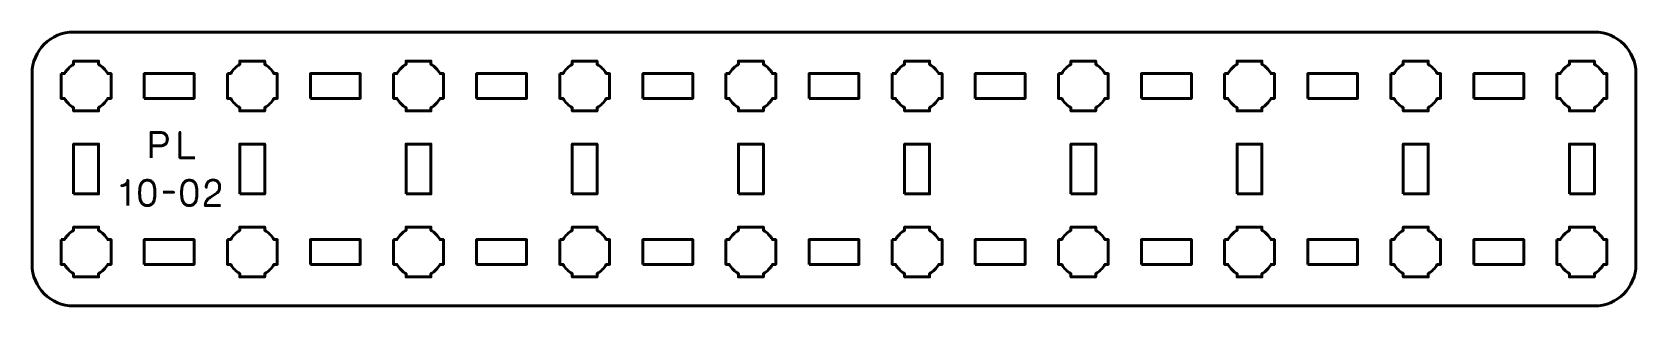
# Model space of a CAD drawing. Header units: centimetres. Extents: x -20.1 to -0.8, y -16.5 to -13.2.
import ezdxf

# ---------------------------------------------------------------- set-up
doc = ezdxf.new("R2010")
doc.units = ezdxf.units.CM
doc.header["$MEASUREMENT"] = 0
doc.layers.add('Layer 1', color=7, linetype='Continuous')

msp = doc.modelspace()

# ---------------------------------------------------------------- linework, layer by layer
at = {"layer": 'Layer 1', "color": 250, "lineweight": 53}
for points in [[(-18.8, -14), (-18.2, -14), (-18.2, -13.7), (-18.8, -13.7), (-18.8, -14)], [(-16.8, -14), (-16.2, -14), (-16.2, -13.7), (-16.8, -13.7), (-16.8, -14)], [(-14.8, -14), (-14.2, -14), (-14.2, -13.7), (-14.8, -13.7), (-14.8, -14)], [(-12.8, -14), (-12.2, -14), (-12.2, -13.7), (-12.8, -13.7), (-12.8, -14)], [(-10.8, -14), (-10.2, -14), (-10.2, -13.7), (-10.8, -13.7), (-10.8, -14)], [(-8.8, -14), (-8.2, -14), (-8.2, -13.7), (-8.8, -13.7), (-8.8, -14)], [(-6.8, -14), (-6.2, -14), (-6.2, -13.7), (-6.8, -13.7), (-6.8, -14)], [(-4.8, -14), (-4.2, -14), (-4.2, -13.7), (-4.8, -13.7), (-4.8, -14)], [(-2.8, -14), (-2.2, -14), (-2.2, -13.7), (-2.8, -13.7), (-2.8, -14)], [(-19.65, -15.15), (-19.35, -15.15), (-19.35, -14.55), (-19.65, -14.55), (-19.65, -15.15)], [(-17.65, -15.15), (-17.35, -15.15), (-17.35, -14.55), (-17.65, -14.55), (-17.65, -15.15)], [(-15.65, -15.15), (-15.35, -15.15), (-15.35, -14.55), (-15.65, -14.55), (-15.65, -15.15)], [(-13.65, -15.15), (-13.35, -15.15), (-13.35, -14.55), (-13.65, -14.55), (-13.65, -15.15)], [(-11.65, -15.15), (-11.35, -15.15), (-11.35, -14.55), (-11.65, -14.55), (-11.65, -15.15)], [(-9.65, -15.15), (-9.35, -15.15), (-9.35, -14.55), (-9.65, -14.55), (-9.65, -15.15)], [(-7.65, -15.15), (-7.35, -15.15), (-7.35, -14.55), (-7.65, -14.55), (-7.65, -15.15)], [(-5.65, -15.15), (-5.35, -15.15), (-5.35, -14.55), (-5.65, -14.55), (-5.65, -15.15)], [(-3.65, -15.15), (-3.35, -15.15), (-3.35, -14.55), (-3.65, -14.55), (-3.65, -15.15)], [(-1.65, -15.15), (-1.35, -15.15), (-1.35, -14.55), (-1.65, -14.55), (-1.65, -15.15)], [(-18.8, -16), (-18.2, -16), (-18.2, -15.7), (-18.8, -15.7), (-18.8, -16)], [(-16.8, -16), (-16.2, -16), (-16.2, -15.7), (-16.8, -15.7), (-16.8, -16)], [(-14.8, -16), (-14.2, -16), (-14.2, -15.7), (-14.8, -15.7), (-14.8, -16)], [(-12.8, -16), (-12.2, -16), (-12.2, -15.7), (-12.8, -15.7), (-12.8, -16)], [(-10.8, -16), (-10.2, -16), (-10.2, -15.7), (-10.8, -15.7), (-10.8, -16)], [(-8.8, -16), (-8.2, -16), (-8.2, -15.7), (-8.8, -15.7), (-8.8, -16)], [(-6.8, -16), (-6.2, -16), (-6.2, -15.7), (-6.8, -15.7), (-6.8, -16)], [(-4.8, -16), (-4.2, -16), (-4.2, -15.7), (-4.8, -15.7), (-4.8, -16)], [(-2.8, -16), (-2.2, -16), (-2.2, -15.7), (-2.8, -15.7), (-2.8, -16)]]:
    msp.add_lwpolyline(points, close=True, dxfattribs=at)
msp.add_open_spline([(-20.15, -16), (-20.15, -16), (-20.15, -13.7), (-20.15, -13.7), (-20.15, -13.7), (-20.15, -13.42391), (-19.92609, -13.2), (-19.65, -13.2), (-19.65, -13.2), (-19.65, -13.2), (-1.35, -13.2), (-1.35, -13.2), (-1.35, -13.2), (-1.07391, -13.2), (-0.85, -13.42391), (-0.85, -13.7), (-0.85, -13.7), (-0.85, -13.7), (-0.85, -16), (-0.85, -16), (-0.85, -16), (-0.85, -16.27609), (-1.07391, -16.5), (-1.35, -16.5), (-1.35, -16.5), (-1.35, -16.5), (-19.65, -16.5), (-19.65, -16.5), (-19.65, -16.5), (-19.92609, -16.5), (-20.15, -16.27609), (-20.15, -16)], degree=3, knots=[0, 0, 0, 0, 0.125, 0.125, 0.125, 0.125, 0.25, 0.25, 0.25, 0.25, 0.375, 0.375, 0.375, 0.375, 0.5, 0.5, 0.5, 0.5, 0.625, 0.625, 0.625, 0.625, 0.75, 0.75, 0.75, 0.75, 0.875, 0.875, 0.875, 0.875, 1, 1, 1, 1], dxfattribs=at)
at = {"layer": 'Layer 1', "lineweight": 53}
for points in [[(-19.8, -13.7), (-19.8, -13.7), (-19.75985, -13.7), (-19.75985, -13.7), (-19.75985, -13.7), (-19.7335, -13.65447), (-19.69553, -13.6165), (-19.65, -13.59015), (-19.65, -13.59015), (-19.65, -13.59015), (-19.65, -13.55), (-19.65, -13.55), (-19.65, -13.55), (-19.65, -13.55), (-19.5, -13.55), (-19.5, -13.55), (-19.5, -13.55), (-19.5, -13.55), (-19.35, -13.55), (-19.35, -13.55), (-19.35, -13.55), (-19.35, -13.55), (-19.35, -13.59015), (-19.35, -13.59015), (-19.35, -13.59015), (-19.30447, -13.6165), (-19.2665, -13.65447), (-19.24015, -13.7), (-19.24015, -13.7), (-19.24015, -13.7), (-19.2, -13.7), (-19.2, -13.7), (-19.2, -13.7), (-19.2, -13.7), (-19.2, -13.85), (-19.2, -13.85), (-19.2, -13.85), (-19.2, -13.85), (-19.2, -14), (-19.2, -14), (-19.2, -14), (-19.2, -14), (-19.24015, -14), (-19.24015, -14), (-19.24015, -14), (-19.2665, -14.04553), (-19.30447, -14.0835), (-19.35, -14.10985), (-19.35, -14.10985), (-19.35, -14.10985), (-19.35, -14.15), (-19.35, -14.15), (-19.35, -14.15), (-19.35, -14.15), (-19.5, -14.15), (-19.5, -14.15), (-19.5, -14.15), (-19.5, -14.15), (-19.65, -14.15), (-19.65, -14.15), (-19.65, -14.15), (-19.65, -14.15), (-19.65, -14.10985), (-19.65, -14.10985), (-19.65, -14.10985), (-19.69553, -14.0835), (-19.7335, -14.04553), (-19.75985, -14), (-19.75985, -14), (-19.75985, -14), (-19.8, -14), (-19.8, -14), (-19.8, -14), (-19.8, -14), (-19.8, -13.85), (-19.8, -13.85), (-19.8, -13.85), (-19.8, -13.85), (-19.8, -13.7), (-19.8, -13.7)], [(-17.8, -13.7), (-17.8, -13.7), (-17.75985, -13.7), (-17.75985, -13.7), (-17.75985, -13.7), (-17.7335, -13.65447), (-17.69553, -13.6165), (-17.65, -13.59015), (-17.65, -13.59015), (-17.65, -13.59015), (-17.65, -13.55), (-17.65, -13.55), (-17.65, -13.55), (-17.65, -13.55), (-17.5, -13.55), (-17.5, -13.55), (-17.5, -13.55), (-17.5, -13.55), (-17.35, -13.55), (-17.35, -13.55), (-17.35, -13.55), (-17.35, -13.55), (-17.35, -13.59015), (-17.35, -13.59015), (-17.35, -13.59015), (-17.30447, -13.6165), (-17.2665, -13.65447), (-17.24015, -13.7), (-17.24015, -13.7), (-17.24015, -13.7), (-17.2, -13.7), (-17.2, -13.7), (-17.2, -13.7), (-17.2, -13.7), (-17.2, -13.85), (-17.2, -13.85), (-17.2, -13.85), (-17.2, -13.85), (-17.2, -14), (-17.2, -14), (-17.2, -14), (-17.2, -14), (-17.24015, -14), (-17.24015, -14), (-17.24015, -14), (-17.2665, -14.04553), (-17.30447, -14.0835), (-17.35, -14.10985), (-17.35, -14.10985), (-17.35, -14.10985), (-17.35, -14.15), (-17.35, -14.15), (-17.35, -14.15), (-17.35, -14.15), (-17.5, -14.15), (-17.5, -14.15), (-17.5, -14.15), (-17.5, -14.15), (-17.65, -14.15), (-17.65, -14.15), (-17.65, -14.15), (-17.65, -14.15), (-17.65, -14.10985), (-17.65, -14.10985), (-17.65, -14.10985), (-17.69553, -14.0835), (-17.7335, -14.04553), (-17.75985, -14), (-17.75985, -14), (-17.75985, -14), (-17.8, -14), (-17.8, -14), (-17.8, -14), (-17.8, -14), (-17.8, -13.85), (-17.8, -13.85), (-17.8, -13.85), (-17.8, -13.85), (-17.8, -13.7), (-17.8, -13.7)], [(-15.8, -13.7), (-15.8, -13.7), (-15.75985, -13.7), (-15.75985, -13.7), (-15.75985, -13.7), (-15.7335, -13.65447), (-15.69553, -13.6165), (-15.65, -13.59015), (-15.65, -13.59015), (-15.65, -13.59015), (-15.65, -13.55), (-15.65, -13.55), (-15.65, -13.55), (-15.65, -13.55), (-15.5, -13.55), (-15.5, -13.55), (-15.5, -13.55), (-15.5, -13.55), (-15.35, -13.55), (-15.35, -13.55), (-15.35, -13.55), (-15.35, -13.55), (-15.35, -13.59015), (-15.35, -13.59015), (-15.35, -13.59015), (-15.30447, -13.6165), (-15.2665, -13.65447), (-15.24015, -13.7), (-15.24015, -13.7), (-15.24015, -13.7), (-15.2, -13.7), (-15.2, -13.7), (-15.2, -13.7), (-15.2, -13.7), (-15.2, -13.85), (-15.2, -13.85), (-15.2, -13.85), (-15.2, -13.85), (-15.2, -14), (-15.2, -14), (-15.2, -14), (-15.2, -14), (-15.24015, -14), (-15.24015, -14), (-15.24015, -14), (-15.2665, -14.04553), (-15.30447, -14.0835), (-15.35, -14.10985), (-15.35, -14.10985), (-15.35, -14.10985), (-15.35, -14.15), (-15.35, -14.15), (-15.35, -14.15), (-15.35, -14.15), (-15.5, -14.15), (-15.5, -14.15), (-15.5, -14.15), (-15.5, -14.15), (-15.65, -14.15), (-15.65, -14.15), (-15.65, -14.15), (-15.65, -14.15), (-15.65, -14.10985), (-15.65, -14.10985), (-15.65, -14.10985), (-15.69553, -14.0835), (-15.7335, -14.04553), (-15.75985, -14), (-15.75985, -14), (-15.75985, -14), (-15.8, -14), (-15.8, -14), (-15.8, -14), (-15.8, -14), (-15.8, -13.85), (-15.8, -13.85), (-15.8, -13.85), (-15.8, -13.85), (-15.8, -13.7), (-15.8, -13.7)], [(-13.8, -13.7), (-13.8, -13.7), (-13.75985, -13.7), (-13.75985, -13.7), (-13.75985, -13.7), (-13.7335, -13.65447), (-13.69553, -13.6165), (-13.65, -13.59015), (-13.65, -13.59015), (-13.65, -13.59015), (-13.65, -13.55), (-13.65, -13.55), (-13.65, -13.55), (-13.65, -13.55), (-13.5, -13.55), (-13.5, -13.55), (-13.5, -13.55), (-13.5, -13.55), (-13.35, -13.55), (-13.35, -13.55), (-13.35, -13.55), (-13.35, -13.55), (-13.35, -13.59015), (-13.35, -13.59015), (-13.35, -13.59015), (-13.30447, -13.6165), (-13.2665, -13.65447), (-13.24015, -13.7), (-13.24015, -13.7), (-13.24015, -13.7), (-13.2, -13.7), (-13.2, -13.7), (-13.2, -13.7), (-13.2, -13.7), (-13.2, -13.85), (-13.2, -13.85), (-13.2, -13.85), (-13.2, -13.85), (-13.2, -14), (-13.2, -14), (-13.2, -14), (-13.2, -14), (-13.24015, -14), (-13.24015, -14), (-13.24015, -14), (-13.2665, -14.04553), (-13.30447, -14.0835), (-13.35, -14.10985), (-13.35, -14.10985), (-13.35, -14.10985), (-13.35, -14.15), (-13.35, -14.15), (-13.35, -14.15), (-13.35, -14.15), (-13.5, -14.15), (-13.5, -14.15), (-13.5, -14.15), (-13.5, -14.15), (-13.65, -14.15), (-13.65, -14.15), (-13.65, -14.15), (-13.65, -14.15), (-13.65, -14.10985), (-13.65, -14.10985), (-13.65, -14.10985), (-13.69553, -14.0835), (-13.7335, -14.04553), (-13.75985, -14), (-13.75985, -14), (-13.75985, -14), (-13.8, -14), (-13.8, -14), (-13.8, -14), (-13.8, -14), (-13.8, -13.85), (-13.8, -13.85), (-13.8, -13.85), (-13.8, -13.85), (-13.8, -13.7), (-13.8, -13.7)], [(-11.8, -13.7), (-11.8, -13.7), (-11.75985, -13.7), (-11.75985, -13.7), (-11.75985, -13.7), (-11.7335, -13.65447), (-11.69553, -13.6165), (-11.65, -13.59015), (-11.65, -13.59015), (-11.65, -13.59015), (-11.65, -13.55), (-11.65, -13.55), (-11.65, -13.55), (-11.65, -13.55), (-11.5, -13.55), (-11.5, -13.55), (-11.5, -13.55), (-11.5, -13.55), (-11.35, -13.55), (-11.35, -13.55), (-11.35, -13.55), (-11.35, -13.55), (-11.35, -13.59015), (-11.35, -13.59015), (-11.35, -13.59015), (-11.30447, -13.6165), (-11.2665, -13.65447), (-11.24015, -13.7), (-11.24015, -13.7), (-11.24015, -13.7), (-11.2, -13.7), (-11.2, -13.7), (-11.2, -13.7), (-11.2, -13.7), (-11.2, -13.85), (-11.2, -13.85), (-11.2, -13.85), (-11.2, -13.85), (-11.2, -14), (-11.2, -14), (-11.2, -14), (-11.2, -14), (-11.24015, -14), (-11.24015, -14), (-11.24015, -14), (-11.2665, -14.04553), (-11.30447, -14.0835), (-11.35, -14.10985), (-11.35, -14.10985), (-11.35, -14.10985), (-11.35, -14.15), (-11.35, -14.15), (-11.35, -14.15), (-11.35, -14.15), (-11.5, -14.15), (-11.5, -14.15), (-11.5, -14.15), (-11.5, -14.15), (-11.65, -14.15), (-11.65, -14.15), (-11.65, -14.15), (-11.65, -14.15), (-11.65, -14.10985), (-11.65, -14.10985), (-11.65, -14.10985), (-11.69553, -14.0835), (-11.7335, -14.04553), (-11.75985, -14), (-11.75985, -14), (-11.75985, -14), (-11.8, -14), (-11.8, -14), (-11.8, -14), (-11.8, -14), (-11.8, -13.85), (-11.8, -13.85), (-11.8, -13.85), (-11.8, -13.85), (-11.8, -13.7), (-11.8, -13.7)], [(-9.8, -13.7), (-9.8, -13.7), (-9.75985, -13.7), (-9.75985, -13.7), (-9.75985, -13.7), (-9.7335, -13.65447), (-9.69553, -13.6165), (-9.65, -13.59015), (-9.65, -13.59015), (-9.65, -13.59015), (-9.65, -13.55), (-9.65, -13.55), (-9.65, -13.55), (-9.65, -13.55), (-9.5, -13.55), (-9.5, -13.55), (-9.5, -13.55), (-9.5, -13.55), (-9.35, -13.55), (-9.35, -13.55), (-9.35, -13.55), (-9.35, -13.55), (-9.35, -13.59015), (-9.35, -13.59015), (-9.35, -13.59015), (-9.30447, -13.6165), (-9.2665, -13.65447), (-9.24015, -13.7), (-9.24015, -13.7), (-9.24015, -13.7), (-9.2, -13.7), (-9.2, -13.7), (-9.2, -13.7), (-9.2, -13.7), (-9.2, -13.85), (-9.2, -13.85), (-9.2, -13.85), (-9.2, -13.85), (-9.2, -14), (-9.2, -14), (-9.2, -14), (-9.2, -14), (-9.24015, -14), (-9.24015, -14), (-9.24015, -14), (-9.2665, -14.04553), (-9.30447, -14.0835), (-9.35, -14.10985), (-9.35, -14.10985), (-9.35, -14.10985), (-9.35, -14.15), (-9.35, -14.15), (-9.35, -14.15), (-9.35, -14.15), (-9.5, -14.15), (-9.5, -14.15), (-9.5, -14.15), (-9.5, -14.15), (-9.65, -14.15), (-9.65, -14.15), (-9.65, -14.15), (-9.65, -14.15), (-9.65, -14.10985), (-9.65, -14.10985), (-9.65, -14.10985), (-9.69553, -14.0835), (-9.7335, -14.04553), (-9.75985, -14), (-9.75985, -14), (-9.75985, -14), (-9.8, -14), (-9.8, -14), (-9.8, -14), (-9.8, -14), (-9.8, -13.85), (-9.8, -13.85), (-9.8, -13.85), (-9.8, -13.85), (-9.8, -13.7), (-9.8, -13.7)], [(-7.8, -13.7), (-7.8, -13.7), (-7.75985, -13.7), (-7.75985, -13.7), (-7.75985, -13.7), (-7.7335, -13.65447), (-7.69553, -13.6165), (-7.65, -13.59015), (-7.65, -13.59015), (-7.65, -13.59015), (-7.65, -13.55), (-7.65, -13.55), (-7.65, -13.55), (-7.65, -13.55), (-7.5, -13.55), (-7.5, -13.55), (-7.5, -13.55), (-7.5, -13.55), (-7.35, -13.55), (-7.35, -13.55), (-7.35, -13.55), (-7.35, -13.55), (-7.35, -13.59015), (-7.35, -13.59015), (-7.35, -13.59015), (-7.30447, -13.6165), (-7.2665, -13.65447), (-7.24015, -13.7), (-7.24015, -13.7), (-7.24015, -13.7), (-7.2, -13.7), (-7.2, -13.7), (-7.2, -13.7), (-7.2, -13.7), (-7.2, -13.85), (-7.2, -13.85), (-7.2, -13.85), (-7.2, -13.85), (-7.2, -14), (-7.2, -14), (-7.2, -14), (-7.2, -14), (-7.24015, -14), (-7.24015, -14), (-7.24015, -14), (-7.2665, -14.04553), (-7.30447, -14.0835), (-7.35, -14.10985), (-7.35, -14.10985), (-7.35, -14.10985), (-7.35, -14.15), (-7.35, -14.15), (-7.35, -14.15), (-7.35, -14.15), (-7.5, -14.15), (-7.5, -14.15), (-7.5, -14.15), (-7.5, -14.15), (-7.65, -14.15), (-7.65, -14.15), (-7.65, -14.15), (-7.65, -14.15), (-7.65, -14.10985), (-7.65, -14.10985), (-7.65, -14.10985), (-7.69553, -14.0835), (-7.7335, -14.04553), (-7.75985, -14), (-7.75985, -14), (-7.75985, -14), (-7.8, -14), (-7.8, -14), (-7.8, -14), (-7.8, -14), (-7.8, -13.85), (-7.8, -13.85), (-7.8, -13.85), (-7.8, -13.85), (-7.8, -13.7), (-7.8, -13.7)], [(-5.8, -13.7), (-5.8, -13.7), (-5.75985, -13.7), (-5.75985, -13.7), (-5.75985, -13.7), (-5.7335, -13.65447), (-5.69553, -13.6165), (-5.65, -13.59015), (-5.65, -13.59015), (-5.65, -13.59015), (-5.65, -13.55), (-5.65, -13.55), (-5.65, -13.55), (-5.65, -13.55), (-5.5, -13.55), (-5.5, -13.55), (-5.5, -13.55), (-5.5, -13.55), (-5.35, -13.55), (-5.35, -13.55), (-5.35, -13.55), (-5.35, -13.55), (-5.35, -13.59015), (-5.35, -13.59015), (-5.35, -13.59015), (-5.30447, -13.6165), (-5.2665, -13.65447), (-5.24015, -13.7), (-5.24015, -13.7), (-5.24015, -13.7), (-5.2, -13.7), (-5.2, -13.7), (-5.2, -13.7), (-5.2, -13.7), (-5.2, -13.85), (-5.2, -13.85), (-5.2, -13.85), (-5.2, -13.85), (-5.2, -14), (-5.2, -14), (-5.2, -14), (-5.2, -14), (-5.24015, -14), (-5.24015, -14), (-5.24015, -14), (-5.2665, -14.04553), (-5.30447, -14.0835), (-5.35, -14.10985), (-5.35, -14.10985), (-5.35, -14.10985), (-5.35, -14.15), (-5.35, -14.15), (-5.35, -14.15), (-5.35, -14.15), (-5.5, -14.15), (-5.5, -14.15), (-5.5, -14.15), (-5.5, -14.15), (-5.65, -14.15), (-5.65, -14.15), (-5.65, -14.15), (-5.65, -14.15), (-5.65, -14.10985), (-5.65, -14.10985), (-5.65, -14.10985), (-5.69553, -14.0835), (-5.7335, -14.04553), (-5.75985, -14), (-5.75985, -14), (-5.75985, -14), (-5.8, -14), (-5.8, -14), (-5.8, -14), (-5.8, -14), (-5.8, -13.85), (-5.8, -13.85), (-5.8, -13.85), (-5.8, -13.85), (-5.8, -13.7), (-5.8, -13.7)], [(-3.8, -13.7), (-3.8, -13.7), (-3.75985, -13.7), (-3.75985, -13.7), (-3.75985, -13.7), (-3.7335, -13.65447), (-3.69553, -13.6165), (-3.65, -13.59015), (-3.65, -13.59015), (-3.65, -13.59015), (-3.65, -13.55), (-3.65, -13.55), (-3.65, -13.55), (-3.65, -13.55), (-3.5, -13.55), (-3.5, -13.55), (-3.5, -13.55), (-3.5, -13.55), (-3.35, -13.55), (-3.35, -13.55), (-3.35, -13.55), (-3.35, -13.55), (-3.35, -13.59015), (-3.35, -13.59015), (-3.35, -13.59015), (-3.30447, -13.6165), (-3.2665, -13.65447), (-3.24015, -13.7), (-3.24015, -13.7), (-3.24015, -13.7), (-3.2, -13.7), (-3.2, -13.7), (-3.2, -13.7), (-3.2, -13.7), (-3.2, -13.85), (-3.2, -13.85), (-3.2, -13.85), (-3.2, -13.85), (-3.2, -14), (-3.2, -14), (-3.2, -14), (-3.2, -14), (-3.24015, -14), (-3.24015, -14), (-3.24015, -14), (-3.2665, -14.04553), (-3.30447, -14.0835), (-3.35, -14.10985), (-3.35, -14.10985), (-3.35, -14.10985), (-3.35, -14.15), (-3.35, -14.15), (-3.35, -14.15), (-3.35, -14.15), (-3.5, -14.15), (-3.5, -14.15), (-3.5, -14.15), (-3.5, -14.15), (-3.65, -14.15), (-3.65, -14.15), (-3.65, -14.15), (-3.65, -14.15), (-3.65, -14.10985), (-3.65, -14.10985), (-3.65, -14.10985), (-3.69553, -14.0835), (-3.7335, -14.04553), (-3.75985, -14), (-3.75985, -14), (-3.75985, -14), (-3.8, -14), (-3.8, -14), (-3.8, -14), (-3.8, -14), (-3.8, -13.85), (-3.8, -13.85), (-3.8, -13.85), (-3.8, -13.85), (-3.8, -13.7), (-3.8, -13.7)], [(-1.8, -13.7), (-1.8, -13.7), (-1.75985, -13.7), (-1.75985, -13.7), (-1.75985, -13.7), (-1.7335, -13.65447), (-1.69553, -13.6165), (-1.65, -13.59015), (-1.65, -13.59015), (-1.65, -13.59015), (-1.65, -13.55), (-1.65, -13.55), (-1.65, -13.55), (-1.65, -13.55), (-1.5, -13.55), (-1.5, -13.55), (-1.5, -13.55), (-1.5, -13.55), (-1.35, -13.55), (-1.35, -13.55), (-1.35, -13.55), (-1.35, -13.55), (-1.35, -13.59015), (-1.35, -13.59015), (-1.35, -13.59015), (-1.30447, -13.6165), (-1.2665, -13.65447), (-1.24015, -13.7), (-1.24015, -13.7), (-1.24015, -13.7), (-1.2, -13.7), (-1.2, -13.7), (-1.2, -13.7), (-1.2, -13.7), (-1.2, -13.85), (-1.2, -13.85), (-1.2, -13.85), (-1.2, -13.85), (-1.2, -14), (-1.2, -14), (-1.2, -14), (-1.2, -14), (-1.24015, -14), (-1.24015, -14), (-1.24015, -14), (-1.2665, -14.04553), (-1.30447, -14.0835), (-1.35, -14.10985), (-1.35, -14.10985), (-1.35, -14.10985), (-1.35, -14.15), (-1.35, -14.15), (-1.35, -14.15), (-1.35, -14.15), (-1.5, -14.15), (-1.5, -14.15), (-1.5, -14.15), (-1.5, -14.15), (-1.65, -14.15), (-1.65, -14.15), (-1.65, -14.15), (-1.65, -14.15), (-1.65, -14.10985), (-1.65, -14.10985), (-1.65, -14.10985), (-1.69553, -14.0835), (-1.7335, -14.04553), (-1.75985, -14), (-1.75985, -14), (-1.75985, -14), (-1.8, -14), (-1.8, -14), (-1.8, -14), (-1.8, -14), (-1.8, -13.85), (-1.8, -13.85), (-1.8, -13.85), (-1.8, -13.85), (-1.8, -13.7), (-1.8, -13.7)], [(-19.8, -15.7), (-19.8, -15.7), (-19.75985, -15.7), (-19.75985, -15.7), (-19.75985, -15.7), (-19.7335, -15.65447), (-19.69553, -15.6165), (-19.65, -15.59015), (-19.65, -15.59015), (-19.65, -15.59015), (-19.65, -15.55), (-19.65, -15.55), (-19.65, -15.55), (-19.65, -15.55), (-19.5, -15.55), (-19.5, -15.55), (-19.5, -15.55), (-19.5, -15.55), (-19.35, -15.55), (-19.35, -15.55), (-19.35, -15.55), (-19.35, -15.55), (-19.35, -15.59015), (-19.35, -15.59015), (-19.35, -15.59015), (-19.30447, -15.6165), (-19.2665, -15.65447), (-19.24015, -15.7), (-19.24015, -15.7), (-19.24015, -15.7), (-19.2, -15.7), (-19.2, -15.7), (-19.2, -15.7), (-19.2, -15.7), (-19.2, -15.85), (-19.2, -15.85), (-19.2, -15.85), (-19.2, -15.85), (-19.2, -16), (-19.2, -16), (-19.2, -16), (-19.2, -16), (-19.24015, -16), (-19.24015, -16), (-19.24015, -16), (-19.2665, -16.04553), (-19.30447, -16.0835), (-19.35, -16.10985), (-19.35, -16.10985), (-19.35, -16.10985), (-19.35, -16.15), (-19.35, -16.15), (-19.35, -16.15), (-19.35, -16.15), (-19.5, -16.15), (-19.5, -16.15), (-19.5, -16.15), (-19.5, -16.15), (-19.65, -16.15), (-19.65, -16.15), (-19.65, -16.15), (-19.65, -16.15), (-19.65, -16.10985), (-19.65, -16.10985), (-19.65, -16.10985), (-19.69553, -16.0835), (-19.7335, -16.04553), (-19.75985, -16), (-19.75985, -16), (-19.75985, -16), (-19.8, -16), (-19.8, -16), (-19.8, -16), (-19.8, -16), (-19.8, -15.85), (-19.8, -15.85), (-19.8, -15.85), (-19.8, -15.85), (-19.8, -15.7), (-19.8, -15.7)], [(-17.8, -15.7), (-17.8, -15.7), (-17.75985, -15.7), (-17.75985, -15.7), (-17.75985, -15.7), (-17.7335, -15.65447), (-17.69553, -15.6165), (-17.65, -15.59015), (-17.65, -15.59015), (-17.65, -15.59015), (-17.65, -15.55), (-17.65, -15.55), (-17.65, -15.55), (-17.65, -15.55), (-17.5, -15.55), (-17.5, -15.55), (-17.5, -15.55), (-17.5, -15.55), (-17.35, -15.55), (-17.35, -15.55), (-17.35, -15.55), (-17.35, -15.55), (-17.35, -15.59015), (-17.35, -15.59015), (-17.35, -15.59015), (-17.30447, -15.6165), (-17.2665, -15.65447), (-17.24015, -15.7), (-17.24015, -15.7), (-17.24015, -15.7), (-17.2, -15.7), (-17.2, -15.7), (-17.2, -15.7), (-17.2, -15.7), (-17.2, -15.85), (-17.2, -15.85), (-17.2, -15.85), (-17.2, -15.85), (-17.2, -16), (-17.2, -16), (-17.2, -16), (-17.2, -16), (-17.24015, -16), (-17.24015, -16), (-17.24015, -16), (-17.2665, -16.04553), (-17.30447, -16.0835), (-17.35, -16.10985), (-17.35, -16.10985), (-17.35, -16.10985), (-17.35, -16.15), (-17.35, -16.15), (-17.35, -16.15), (-17.35, -16.15), (-17.5, -16.15), (-17.5, -16.15), (-17.5, -16.15), (-17.5, -16.15), (-17.65, -16.15), (-17.65, -16.15), (-17.65, -16.15), (-17.65, -16.15), (-17.65, -16.10985), (-17.65, -16.10985), (-17.65, -16.10985), (-17.69553, -16.0835), (-17.7335, -16.04553), (-17.75985, -16), (-17.75985, -16), (-17.75985, -16), (-17.8, -16), (-17.8, -16), (-17.8, -16), (-17.8, -16), (-17.8, -15.85), (-17.8, -15.85), (-17.8, -15.85), (-17.8, -15.85), (-17.8, -15.7), (-17.8, -15.7)], [(-15.8, -15.7), (-15.8, -15.7), (-15.75985, -15.7), (-15.75985, -15.7), (-15.75985, -15.7), (-15.7335, -15.65447), (-15.69553, -15.6165), (-15.65, -15.59015), (-15.65, -15.59015), (-15.65, -15.59015), (-15.65, -15.55), (-15.65, -15.55), (-15.65, -15.55), (-15.65, -15.55), (-15.5, -15.55), (-15.5, -15.55), (-15.5, -15.55), (-15.5, -15.55), (-15.35, -15.55), (-15.35, -15.55), (-15.35, -15.55), (-15.35, -15.55), (-15.35, -15.59015), (-15.35, -15.59015), (-15.35, -15.59015), (-15.30447, -15.6165), (-15.2665, -15.65447), (-15.24015, -15.7), (-15.24015, -15.7), (-15.24015, -15.7), (-15.2, -15.7), (-15.2, -15.7), (-15.2, -15.7), (-15.2, -15.7), (-15.2, -15.85), (-15.2, -15.85), (-15.2, -15.85), (-15.2, -15.85), (-15.2, -16), (-15.2, -16), (-15.2, -16), (-15.2, -16), (-15.24015, -16), (-15.24015, -16), (-15.24015, -16), (-15.2665, -16.04553), (-15.30447, -16.0835), (-15.35, -16.10985), (-15.35, -16.10985), (-15.35, -16.10985), (-15.35, -16.15), (-15.35, -16.15), (-15.35, -16.15), (-15.35, -16.15), (-15.5, -16.15), (-15.5, -16.15), (-15.5, -16.15), (-15.5, -16.15), (-15.65, -16.15), (-15.65, -16.15), (-15.65, -16.15), (-15.65, -16.15), (-15.65, -16.10985), (-15.65, -16.10985), (-15.65, -16.10985), (-15.69553, -16.0835), (-15.7335, -16.04553), (-15.75985, -16), (-15.75985, -16), (-15.75985, -16), (-15.8, -16), (-15.8, -16), (-15.8, -16), (-15.8, -16), (-15.8, -15.85), (-15.8, -15.85), (-15.8, -15.85), (-15.8, -15.85), (-15.8, -15.7), (-15.8, -15.7)], [(-13.8, -15.7), (-13.8, -15.7), (-13.75985, -15.7), (-13.75985, -15.7), (-13.75985, -15.7), (-13.7335, -15.65447), (-13.69553, -15.6165), (-13.65, -15.59015), (-13.65, -15.59015), (-13.65, -15.59015), (-13.65, -15.55), (-13.65, -15.55), (-13.65, -15.55), (-13.65, -15.55), (-13.5, -15.55), (-13.5, -15.55), (-13.5, -15.55), (-13.5, -15.55), (-13.35, -15.55), (-13.35, -15.55), (-13.35, -15.55), (-13.35, -15.55), (-13.35, -15.59015), (-13.35, -15.59015), (-13.35, -15.59015), (-13.30447, -15.6165), (-13.2665, -15.65447), (-13.24015, -15.7), (-13.24015, -15.7), (-13.24015, -15.7), (-13.2, -15.7), (-13.2, -15.7), (-13.2, -15.7), (-13.2, -15.7), (-13.2, -15.85), (-13.2, -15.85), (-13.2, -15.85), (-13.2, -15.85), (-13.2, -16), (-13.2, -16), (-13.2, -16), (-13.2, -16), (-13.24015, -16), (-13.24015, -16), (-13.24015, -16), (-13.2665, -16.04553), (-13.30447, -16.0835), (-13.35, -16.10985), (-13.35, -16.10985), (-13.35, -16.10985), (-13.35, -16.15), (-13.35, -16.15), (-13.35, -16.15), (-13.35, -16.15), (-13.5, -16.15), (-13.5, -16.15), (-13.5, -16.15), (-13.5, -16.15), (-13.65, -16.15), (-13.65, -16.15), (-13.65, -16.15), (-13.65, -16.15), (-13.65, -16.10985), (-13.65, -16.10985), (-13.65, -16.10985), (-13.69553, -16.0835), (-13.7335, -16.04553), (-13.75985, -16), (-13.75985, -16), (-13.75985, -16), (-13.8, -16), (-13.8, -16), (-13.8, -16), (-13.8, -16), (-13.8, -15.85), (-13.8, -15.85), (-13.8, -15.85), (-13.8, -15.85), (-13.8, -15.7), (-13.8, -15.7)], [(-11.8, -15.7), (-11.8, -15.7), (-11.75985, -15.7), (-11.75985, -15.7), (-11.75985, -15.7), (-11.7335, -15.65447), (-11.69553, -15.6165), (-11.65, -15.59015), (-11.65, -15.59015), (-11.65, -15.59015), (-11.65, -15.55), (-11.65, -15.55), (-11.65, -15.55), (-11.65, -15.55), (-11.5, -15.55), (-11.5, -15.55), (-11.5, -15.55), (-11.5, -15.55), (-11.35, -15.55), (-11.35, -15.55), (-11.35, -15.55), (-11.35, -15.55), (-11.35, -15.59015), (-11.35, -15.59015), (-11.35, -15.59015), (-11.30447, -15.6165), (-11.2665, -15.65447), (-11.24015, -15.7), (-11.24015, -15.7), (-11.24015, -15.7), (-11.2, -15.7), (-11.2, -15.7), (-11.2, -15.7), (-11.2, -15.7), (-11.2, -15.85), (-11.2, -15.85), (-11.2, -15.85), (-11.2, -15.85), (-11.2, -16), (-11.2, -16), (-11.2, -16), (-11.2, -16), (-11.24015, -16), (-11.24015, -16), (-11.24015, -16), (-11.2665, -16.04553), (-11.30447, -16.0835), (-11.35, -16.10985), (-11.35, -16.10985), (-11.35, -16.10985), (-11.35, -16.15), (-11.35, -16.15), (-11.35, -16.15), (-11.35, -16.15), (-11.5, -16.15), (-11.5, -16.15), (-11.5, -16.15), (-11.5, -16.15), (-11.65, -16.15), (-11.65, -16.15), (-11.65, -16.15), (-11.65, -16.15), (-11.65, -16.10985), (-11.65, -16.10985), (-11.65, -16.10985), (-11.69553, -16.0835), (-11.7335, -16.04553), (-11.75985, -16), (-11.75985, -16), (-11.75985, -16), (-11.8, -16), (-11.8, -16), (-11.8, -16), (-11.8, -16), (-11.8, -15.85), (-11.8, -15.85), (-11.8, -15.85), (-11.8, -15.85), (-11.8, -15.7), (-11.8, -15.7)], [(-9.8, -15.7), (-9.8, -15.7), (-9.75985, -15.7), (-9.75985, -15.7), (-9.75985, -15.7), (-9.7335, -15.65447), (-9.69553, -15.6165), (-9.65, -15.59015), (-9.65, -15.59015), (-9.65, -15.59015), (-9.65, -15.55), (-9.65, -15.55), (-9.65, -15.55), (-9.65, -15.55), (-9.5, -15.55), (-9.5, -15.55), (-9.5, -15.55), (-9.5, -15.55), (-9.35, -15.55), (-9.35, -15.55), (-9.35, -15.55), (-9.35, -15.55), (-9.35, -15.59015), (-9.35, -15.59015), (-9.35, -15.59015), (-9.30447, -15.6165), (-9.2665, -15.65447), (-9.24015, -15.7), (-9.24015, -15.7), (-9.24015, -15.7), (-9.2, -15.7), (-9.2, -15.7), (-9.2, -15.7), (-9.2, -15.7), (-9.2, -15.85), (-9.2, -15.85), (-9.2, -15.85), (-9.2, -15.85), (-9.2, -16), (-9.2, -16), (-9.2, -16), (-9.2, -16), (-9.24015, -16), (-9.24015, -16), (-9.24015, -16), (-9.2665, -16.04553), (-9.30447, -16.0835), (-9.35, -16.10985), (-9.35, -16.10985), (-9.35, -16.10985), (-9.35, -16.15), (-9.35, -16.15), (-9.35, -16.15), (-9.35, -16.15), (-9.5, -16.15), (-9.5, -16.15), (-9.5, -16.15), (-9.5, -16.15), (-9.65, -16.15), (-9.65, -16.15), (-9.65, -16.15), (-9.65, -16.15), (-9.65, -16.10985), (-9.65, -16.10985), (-9.65, -16.10985), (-9.69553, -16.0835), (-9.7335, -16.04553), (-9.75985, -16), (-9.75985, -16), (-9.75985, -16), (-9.8, -16), (-9.8, -16), (-9.8, -16), (-9.8, -16), (-9.8, -15.85), (-9.8, -15.85), (-9.8, -15.85), (-9.8, -15.85), (-9.8, -15.7), (-9.8, -15.7)], [(-7.8, -15.7), (-7.8, -15.7), (-7.75985, -15.7), (-7.75985, -15.7), (-7.75985, -15.7), (-7.7335, -15.65447), (-7.69553, -15.6165), (-7.65, -15.59015), (-7.65, -15.59015), (-7.65, -15.59015), (-7.65, -15.55), (-7.65, -15.55), (-7.65, -15.55), (-7.65, -15.55), (-7.5, -15.55), (-7.5, -15.55), (-7.5, -15.55), (-7.5, -15.55), (-7.35, -15.55), (-7.35, -15.55), (-7.35, -15.55), (-7.35, -15.55), (-7.35, -15.59015), (-7.35, -15.59015), (-7.35, -15.59015), (-7.30447, -15.6165), (-7.2665, -15.65447), (-7.24015, -15.7), (-7.24015, -15.7), (-7.24015, -15.7), (-7.2, -15.7), (-7.2, -15.7), (-7.2, -15.7), (-7.2, -15.7), (-7.2, -15.85), (-7.2, -15.85), (-7.2, -15.85), (-7.2, -15.85), (-7.2, -16), (-7.2, -16), (-7.2, -16), (-7.2, -16), (-7.24015, -16), (-7.24015, -16), (-7.24015, -16), (-7.2665, -16.04553), (-7.30447, -16.0835), (-7.35, -16.10985), (-7.35, -16.10985), (-7.35, -16.10985), (-7.35, -16.15), (-7.35, -16.15), (-7.35, -16.15), (-7.35, -16.15), (-7.5, -16.15), (-7.5, -16.15), (-7.5, -16.15), (-7.5, -16.15), (-7.65, -16.15), (-7.65, -16.15), (-7.65, -16.15), (-7.65, -16.15), (-7.65, -16.10985), (-7.65, -16.10985), (-7.65, -16.10985), (-7.69553, -16.0835), (-7.7335, -16.04553), (-7.75985, -16), (-7.75985, -16), (-7.75985, -16), (-7.8, -16), (-7.8, -16), (-7.8, -16), (-7.8, -16), (-7.8, -15.85), (-7.8, -15.85), (-7.8, -15.85), (-7.8, -15.85), (-7.8, -15.7), (-7.8, -15.7)], [(-5.8, -15.7), (-5.8, -15.7), (-5.75985, -15.7), (-5.75985, -15.7), (-5.75985, -15.7), (-5.7335, -15.65447), (-5.69553, -15.6165), (-5.65, -15.59015), (-5.65, -15.59015), (-5.65, -15.59015), (-5.65, -15.55), (-5.65, -15.55), (-5.65, -15.55), (-5.65, -15.55), (-5.5, -15.55), (-5.5, -15.55), (-5.5, -15.55), (-5.5, -15.55), (-5.35, -15.55), (-5.35, -15.55), (-5.35, -15.55), (-5.35, -15.55), (-5.35, -15.59015), (-5.35, -15.59015), (-5.35, -15.59015), (-5.30447, -15.6165), (-5.2665, -15.65447), (-5.24015, -15.7), (-5.24015, -15.7), (-5.24015, -15.7), (-5.2, -15.7), (-5.2, -15.7), (-5.2, -15.7), (-5.2, -15.7), (-5.2, -15.85), (-5.2, -15.85), (-5.2, -15.85), (-5.2, -15.85), (-5.2, -16), (-5.2, -16), (-5.2, -16), (-5.2, -16), (-5.24015, -16), (-5.24015, -16), (-5.24015, -16), (-5.2665, -16.04553), (-5.30447, -16.0835), (-5.35, -16.10985), (-5.35, -16.10985), (-5.35, -16.10985), (-5.35, -16.15), (-5.35, -16.15), (-5.35, -16.15), (-5.35, -16.15), (-5.5, -16.15), (-5.5, -16.15), (-5.5, -16.15), (-5.5, -16.15), (-5.65, -16.15), (-5.65, -16.15), (-5.65, -16.15), (-5.65, -16.15), (-5.65, -16.10985), (-5.65, -16.10985), (-5.65, -16.10985), (-5.69553, -16.0835), (-5.7335, -16.04553), (-5.75985, -16), (-5.75985, -16), (-5.75985, -16), (-5.8, -16), (-5.8, -16), (-5.8, -16), (-5.8, -16), (-5.8, -15.85), (-5.8, -15.85), (-5.8, -15.85), (-5.8, -15.85), (-5.8, -15.7), (-5.8, -15.7)], [(-3.8, -15.7), (-3.8, -15.7), (-3.75985, -15.7), (-3.75985, -15.7), (-3.75985, -15.7), (-3.7335, -15.65447), (-3.69553, -15.6165), (-3.65, -15.59015), (-3.65, -15.59015), (-3.65, -15.59015), (-3.65, -15.55), (-3.65, -15.55), (-3.65, -15.55), (-3.65, -15.55), (-3.5, -15.55), (-3.5, -15.55), (-3.5, -15.55), (-3.5, -15.55), (-3.35, -15.55), (-3.35, -15.55), (-3.35, -15.55), (-3.35, -15.55), (-3.35, -15.59015), (-3.35, -15.59015), (-3.35, -15.59015), (-3.30447, -15.6165), (-3.2665, -15.65447), (-3.24015, -15.7), (-3.24015, -15.7), (-3.24015, -15.7), (-3.2, -15.7), (-3.2, -15.7), (-3.2, -15.7), (-3.2, -15.7), (-3.2, -15.85), (-3.2, -15.85), (-3.2, -15.85), (-3.2, -15.85), (-3.2, -16), (-3.2, -16), (-3.2, -16), (-3.2, -16), (-3.24015, -16), (-3.24015, -16), (-3.24015, -16), (-3.2665, -16.04553), (-3.30447, -16.0835), (-3.35, -16.10985), (-3.35, -16.10985), (-3.35, -16.10985), (-3.35, -16.15), (-3.35, -16.15), (-3.35, -16.15), (-3.35, -16.15), (-3.5, -16.15), (-3.5, -16.15), (-3.5, -16.15), (-3.5, -16.15), (-3.65, -16.15), (-3.65, -16.15), (-3.65, -16.15), (-3.65, -16.15), (-3.65, -16.10985), (-3.65, -16.10985), (-3.65, -16.10985), (-3.69553, -16.0835), (-3.7335, -16.04553), (-3.75985, -16), (-3.75985, -16), (-3.75985, -16), (-3.8, -16), (-3.8, -16), (-3.8, -16), (-3.8, -16), (-3.8, -15.85), (-3.8, -15.85), (-3.8, -15.85), (-3.8, -15.85), (-3.8, -15.7), (-3.8, -15.7)], [(-1.8, -15.7), (-1.8, -15.7), (-1.75985, -15.7), (-1.75985, -15.7), (-1.75985, -15.7), (-1.7335, -15.65447), (-1.69553, -15.6165), (-1.65, -15.59015), (-1.65, -15.59015), (-1.65, -15.59015), (-1.65, -15.55), (-1.65, -15.55), (-1.65, -15.55), (-1.65, -15.55), (-1.5, -15.55), (-1.5, -15.55), (-1.5, -15.55), (-1.5, -15.55), (-1.35, -15.55), (-1.35, -15.55), (-1.35, -15.55), (-1.35, -15.55), (-1.35, -15.59015), (-1.35, -15.59015), (-1.35, -15.59015), (-1.30447, -15.6165), (-1.2665, -15.65447), (-1.24015, -15.7), (-1.24015, -15.7), (-1.24015, -15.7), (-1.2, -15.7), (-1.2, -15.7), (-1.2, -15.7), (-1.2, -15.7), (-1.2, -15.85), (-1.2, -15.85), (-1.2, -15.85), (-1.2, -15.85), (-1.2, -16), (-1.2, -16), (-1.2, -16), (-1.2, -16), (-1.24015, -16), (-1.24015, -16), (-1.24015, -16), (-1.2665, -16.04553), (-1.30447, -16.0835), (-1.35, -16.10985), (-1.35, -16.10985), (-1.35, -16.10985), (-1.35, -16.15), (-1.35, -16.15), (-1.35, -16.15), (-1.35, -16.15), (-1.5, -16.15), (-1.5, -16.15), (-1.5, -16.15), (-1.5, -16.15), (-1.65, -16.15), (-1.65, -16.15), (-1.65, -16.15), (-1.65, -16.15), (-1.65, -16.10985), (-1.65, -16.10985), (-1.65, -16.10985), (-1.69553, -16.0835), (-1.7335, -16.04553), (-1.75985, -16), (-1.75985, -16), (-1.75985, -16), (-1.8, -16), (-1.8, -16), (-1.8, -16), (-1.8, -16), (-1.8, -15.85), (-1.8, -15.85), (-1.8, -15.85), (-1.8, -15.85), (-1.8, -15.7), (-1.8, -15.7)]]:
    msp.add_open_spline(points, degree=3, knots=[0, 0, 0, 0, 0.05, 0.05, 0.05, 0.05, 0.1, 0.1, 0.1, 0.1, 0.15, 0.15, 0.15, 0.15, 0.2, 0.2, 0.2, 0.2, 0.25, 0.25, 0.25, 0.25, 0.3, 0.3, 0.3, 0.3, 0.35, 0.35, 0.35, 0.35, 0.4, 0.4, 0.4, 0.4, 0.45, 0.45, 0.45, 0.45, 0.5, 0.5, 0.5, 0.5, 0.55, 0.55, 0.55, 0.55, 0.6, 0.6, 0.6, 0.6, 0.65, 0.65, 0.65, 0.65, 0.7, 0.7, 0.7, 0.7, 0.75, 0.75, 0.75, 0.75, 0.8, 0.8, 0.8, 0.8, 0.85, 0.85, 0.85, 0.85, 0.9, 0.9, 0.9, 0.9, 0.95, 0.95, 0.95, 0.95, 1, 1, 1, 1], dxfattribs=at)
at = {"layer": 'Layer 1', "color": 5, "lineweight": 53}
for points, knots in [([(-18.71759, -14.71494), (-18.71759, -14.71494), (-18.71759, -14.40972), (-18.71759, -14.40972), (-18.71759, -14.40972), (-18.71759, -14.40972), (-18.62022, -14.40972), (-18.62022, -14.40972), (-18.62022, -14.40972), (-18.60075, -14.40979), (-18.58474, -14.41198), (-18.57211, -14.41621), (-18.57211, -14.41621), (-18.55955, -14.42037), (-18.54967, -14.42616), (-18.54254, -14.4335), (-18.54254, -14.4335), (-18.53542, -14.44076), (-18.53034, -14.44909), (-18.52723, -14.45847), (-18.52723, -14.45847), (-18.5242, -14.46786), (-18.52244, -14.47766), (-18.52201, -14.48804), (-18.52201, -14.48804), (-18.52152, -14.49841), (-18.52272, -14.50857), (-18.52554, -14.51844), (-18.52554, -14.51844), (-18.52843, -14.52832), (-18.5333, -14.53728), (-18.54029, -14.54533), (-18.54029, -14.54533), (-18.5472, -14.55337), (-18.55658, -14.55979), (-18.56837, -14.56452), (-18.56837, -14.56452), (-18.58015, -14.56931), (-18.59475, -14.57171), (-18.61218, -14.57185), (-18.61218, -14.57185), (-18.61218, -14.57185), (-18.71759, -14.57185), (-18.71759, -14.57185), (-18.71759, -14.57185), (-18.71759, -14.57185), (-18.61218, -14.57185), (-18.61218, -14.57185), (-18.61218, -14.57185), (-18.59511, -14.57171), (-18.58064, -14.56931), (-18.56893, -14.56452), (-18.56893, -14.56452), (-18.55715, -14.55979), (-18.54776, -14.55337), (-18.54071, -14.54533), (-18.54071, -14.54533), (-18.53372, -14.53728), (-18.52871, -14.52832), (-18.52575, -14.51844), (-18.52575, -14.51844), (-18.52279, -14.50857), (-18.52152, -14.49841), (-18.52201, -14.48804), (-18.52201, -14.48804), (-18.52244, -14.47766), (-18.5242, -14.46786), (-18.52737, -14.45847), (-18.52737, -14.45847), (-18.53048, -14.44909), (-18.5357, -14.44076), (-18.54283, -14.4335), (-18.54283, -14.4335), (-18.55002, -14.42616), (-18.5599, -14.42037), (-18.57246, -14.41621), (-18.57246, -14.41621), (-18.58509, -14.41198), (-18.60096, -14.40979), (-18.62022, -14.40972), (-18.62022, -14.40972), (-18.62022, -14.40972), (-18.71759, -14.40972), (-18.71759, -14.40972), (-18.71759, -14.40972), (-18.71759, -14.40972), (-18.71759, -14.71494), (-18.71759, -14.71494)], [0, 0, 0, 0, 0.04545455, 0.04545455, 0.04545455, 0.04545455, 0.09090909, 0.09090909, 0.09090909, 0.09090909, 0.13636364, 0.13636364, 0.13636364, 0.13636364, 0.18181818, 0.18181818, 0.18181818, 0.18181818, 0.22727273, 0.22727273, 0.22727273, 0.22727273, 0.27272727, 0.27272727, 0.27272727, 0.27272727, 0.31818182, 0.31818182, 0.31818182, 0.31818182, 0.36363636, 0.36363636, 0.36363636, 0.36363636, 0.40909091, 0.40909091, 0.40909091, 0.40909091, 0.45454545, 0.45454545, 0.45454545, 0.45454545, 0.5, 0.5, 0.5, 0.5, 0.54545455, 0.54545455, 0.54545455, 0.54545455, 0.59090909, 0.59090909, 0.59090909, 0.59090909, 0.63636364, 0.63636364, 0.63636364, 0.63636364, 0.68181818, 0.68181818, 0.68181818, 0.68181818, 0.72727273, 0.72727273, 0.72727273, 0.72727273, 0.77272727, 0.77272727, 0.77272727, 0.77272727, 0.81818182, 0.81818182, 0.81818182, 0.81818182, 0.86363636, 0.86363636, 0.86363636, 0.86363636, 0.90909091, 0.90909091, 0.90909091, 0.90909091, 0.95454545, 0.95454545, 0.95454545, 0.95454545, 1, 1, 1, 1]), ([(-18.19309, -14.71494), (-18.19309, -14.71494), (-18.37131, -14.71494), (-18.37131, -14.71494), (-18.37131, -14.71494), (-18.37131, -14.71494), (-18.37131, -14.40972), (-18.37131, -14.40972), (-18.37131, -14.40972), (-18.37131, -14.40972), (-18.37131, -14.71494), (-18.37131, -14.71494), (-18.37131, -14.71494), (-18.37131, -14.71494), (-18.19309, -14.71494), (-18.19309, -14.71494)], [0, 0, 0, 0, 0.25, 0.25, 0.25, 0.25, 0.5, 0.5, 0.5, 0.5, 0.75, 0.75, 0.75, 0.75, 1, 1, 1, 1]), ([(-18.99804, -15.29025), (-18.99804, -15.29025), (-18.99804, -14.98503), (-18.99804, -14.98503), (-18.99804, -14.98503), (-18.99811, -14.9954), (-18.99995, -15.00429), (-19.00348, -15.0117), (-19.00348, -15.0117), (-19.00693, -15.01918), (-19.01152, -15.02532), (-19.01716, -15.03025), (-19.01716, -15.03025), (-19.02281, -15.03519), (-19.02888, -15.03914), (-19.03537, -15.04211), (-19.03537, -15.04211), (-19.04186, -15.045), (-19.04814, -15.04719), (-19.05421, -15.04853), (-19.05421, -15.04853), (-19.06034, -15.04994), (-19.06557, -15.05079), (-19.07001, -15.05107), (-19.07001, -15.05107), (-19.06557, -15.05079), (-19.06034, -15.04994), (-19.05421, -15.04853), (-19.05421, -15.04853), (-19.04814, -15.04719), (-19.04186, -15.045), (-19.03537, -15.04211), (-19.03537, -15.04211), (-19.02888, -15.03914), (-19.02281, -15.03519), (-19.01716, -15.03025), (-19.01716, -15.03025), (-19.01152, -15.02532), (-19.00693, -15.01918), (-19.00348, -15.0117), (-19.00348, -15.0117), (-18.99995, -15.00429), (-18.99811, -14.9954), (-18.99804, -14.98503), (-18.99804, -14.98503), (-18.99804, -14.98503), (-18.99804, -15.29025), (-18.99804, -15.29025)], [0, 0, 0, 0, 0.08333333, 0.08333333, 0.08333333, 0.08333333, 0.16666667, 0.16666667, 0.16666667, 0.16666667, 0.25, 0.25, 0.25, 0.25, 0.33333333, 0.33333333, 0.33333333, 0.33333333, 0.41666667, 0.41666667, 0.41666667, 0.41666667, 0.5, 0.5, 0.5, 0.5, 0.58333333, 0.58333333, 0.58333333, 0.58333333, 0.66666667, 0.66666667, 0.66666667, 0.66666667, 0.75, 0.75, 0.75, 0.75, 0.83333333, 0.83333333, 0.83333333, 0.83333333, 0.91666667, 0.91666667, 0.91666667, 0.91666667, 1, 1, 1, 1]), ([(-18.76352, -15.29025), (-18.74871, -15.29018), (-18.73594, -15.28757), (-18.72528, -15.28249), (-18.72528, -15.28249), (-18.7147, -15.27741), (-18.70588, -15.27014), (-18.69883, -15.2609), (-18.69883, -15.2609), (-18.69184, -15.25159), (-18.68634, -15.24058), (-18.68225, -15.22788), (-18.68225, -15.22788), (-18.67822, -15.21518), (-18.67533, -15.20128), (-18.67371, -15.18604), (-18.67371, -15.18604), (-18.67201, -15.1708), (-18.67117, -15.15478), (-18.67124, -15.13785), (-18.67124, -15.13785), (-18.67117, -15.12099), (-18.67201, -15.10497), (-18.67371, -15.0898), (-18.67371, -15.0898), (-18.67533, -15.07463), (-18.67822, -15.06066), (-18.68225, -15.04796), (-18.68225, -15.04796), (-18.68634, -15.03533), (-18.69184, -15.02433), (-18.69883, -15.01494), (-18.69883, -15.01494), (-18.70588, -15.00563), (-18.7147, -14.99836), (-18.72528, -14.99328), (-18.72528, -14.99328), (-18.73594, -14.98813), (-18.74871, -14.98552), (-18.76352, -14.98545), (-18.76352, -14.98545), (-18.77834, -14.98552), (-18.79111, -14.98813), (-18.80177, -14.99328), (-18.80177, -14.99328), (-18.81235, -14.99836), (-18.82117, -15.00563), (-18.82822, -15.01494), (-18.82822, -15.01494), (-18.83521, -15.02433), (-18.84071, -15.03533), (-18.8448, -15.04796), (-18.8448, -15.04796), (-18.84883, -15.06066), (-18.85172, -15.07463), (-18.85334, -15.0898), (-18.85334, -15.0898), (-18.85503, -15.10497), (-18.85588, -15.12099), (-18.85581, -15.13785), (-18.85581, -15.13785), (-18.85588, -15.15478), (-18.85503, -15.1708), (-18.85334, -15.18604), (-18.85334, -15.18604), (-18.85172, -15.20128), (-18.84883, -15.21518), (-18.8448, -15.22788), (-18.8448, -15.22788), (-18.84071, -15.24058), (-18.83521, -15.25159), (-18.82822, -15.2609), (-18.82822, -15.2609), (-18.82117, -15.27014), (-18.81235, -15.27741), (-18.80177, -15.28249), (-18.80177, -15.28249), (-18.79111, -15.28757), (-18.77834, -15.29018), (-18.76352, -15.29025)], [0, 0, 0, 0, 0.05, 0.05, 0.05, 0.05, 0.1, 0.1, 0.1, 0.1, 0.15, 0.15, 0.15, 0.15, 0.2, 0.2, 0.2, 0.2, 0.25, 0.25, 0.25, 0.25, 0.3, 0.3, 0.3, 0.3, 0.35, 0.35, 0.35, 0.35, 0.4, 0.4, 0.4, 0.4, 0.45, 0.45, 0.45, 0.45, 0.5, 0.5, 0.5, 0.5, 0.55, 0.55, 0.55, 0.55, 0.6, 0.6, 0.6, 0.6, 0.65, 0.65, 0.65, 0.65, 0.7, 0.7, 0.7, 0.7, 0.75, 0.75, 0.75, 0.75, 0.8, 0.8, 0.8, 0.8, 0.85, 0.85, 0.85, 0.85, 0.9, 0.9, 0.9, 0.9, 0.95, 0.95, 0.95, 0.95, 1, 1, 1, 1]), ([(-18.76352, -15.29025), (-18.74871, -15.29018), (-18.73594, -15.28757), (-18.72528, -15.28249), (-18.72528, -15.28249), (-18.7147, -15.27741), (-18.70588, -15.27014), (-18.69883, -15.2609), (-18.69883, -15.2609), (-18.69184, -15.25159), (-18.68634, -15.24058), (-18.68225, -15.22788), (-18.68225, -15.22788), (-18.67822, -15.21518), (-18.67533, -15.20128), (-18.67371, -15.18604), (-18.67371, -15.18604), (-18.67201, -15.1708), (-18.67117, -15.15478), (-18.67124, -15.13785), (-18.67124, -15.13785), (-18.67117, -15.12099), (-18.67201, -15.10497), (-18.67371, -15.0898), (-18.67371, -15.0898), (-18.67533, -15.07463), (-18.67822, -15.06066), (-18.68225, -15.04796), (-18.68225, -15.04796), (-18.68634, -15.03533), (-18.69184, -15.02433), (-18.69883, -15.01494), (-18.69883, -15.01494), (-18.70588, -15.00563), (-18.7147, -14.99836), (-18.72528, -14.99328), (-18.72528, -14.99328), (-18.73594, -14.98813), (-18.74871, -14.98552), (-18.76352, -14.98545), (-18.76352, -14.98545), (-18.77834, -14.98552), (-18.79111, -14.98813), (-18.80177, -14.99328), (-18.80177, -14.99328), (-18.81235, -14.99836), (-18.82117, -15.00563), (-18.82822, -15.01494), (-18.82822, -15.01494), (-18.83521, -15.02433), (-18.84071, -15.03533), (-18.8448, -15.04796), (-18.8448, -15.04796), (-18.84883, -15.06066), (-18.85172, -15.07463), (-18.85334, -15.0898), (-18.85334, -15.0898), (-18.85503, -15.10497), (-18.85588, -15.12099), (-18.85581, -15.13785), (-18.85581, -15.13785), (-18.85588, -15.15478), (-18.85503, -15.1708), (-18.85334, -15.18604), (-18.85334, -15.18604), (-18.85172, -15.20128), (-18.84883, -15.21518), (-18.8448, -15.22788), (-18.8448, -15.22788), (-18.84071, -15.24058), (-18.83521, -15.25159), (-18.82822, -15.2609), (-18.82822, -15.2609), (-18.82117, -15.27014), (-18.81235, -15.27741), (-18.80177, -15.28249), (-18.80177, -15.28249), (-18.79111, -15.28757), (-18.77834, -15.29018), (-18.76352, -15.29025)], [0, 0, 0, 0, 0.05, 0.05, 0.05, 0.05, 0.1, 0.1, 0.1, 0.1, 0.15, 0.15, 0.15, 0.15, 0.2, 0.2, 0.2, 0.2, 0.25, 0.25, 0.25, 0.25, 0.3, 0.3, 0.3, 0.3, 0.35, 0.35, 0.35, 0.35, 0.4, 0.4, 0.4, 0.4, 0.45, 0.45, 0.45, 0.45, 0.5, 0.5, 0.5, 0.5, 0.55, 0.55, 0.55, 0.55, 0.6, 0.6, 0.6, 0.6, 0.65, 0.65, 0.65, 0.65, 0.7, 0.7, 0.7, 0.7, 0.75, 0.75, 0.75, 0.75, 0.8, 0.8, 0.8, 0.8, 0.85, 0.85, 0.85, 0.85, 0.9, 0.9, 0.9, 0.9, 0.95, 0.95, 0.95, 0.95, 1, 1, 1, 1]), ([(-18.25849, -15.29025), (-18.24368, -15.29018), (-18.23091, -15.28757), (-18.22025, -15.28249), (-18.22025, -15.28249), (-18.20967, -15.27741), (-18.20085, -15.27014), (-18.1938, -15.2609), (-18.1938, -15.2609), (-18.18681, -15.25159), (-18.18131, -15.24058), (-18.17722, -15.22788), (-18.17722, -15.22788), (-18.17319, -15.21518), (-18.1703, -15.20128), (-18.16868, -15.18604), (-18.16868, -15.18604), (-18.16698, -15.1708), (-18.16614, -15.15478), (-18.16621, -15.13785), (-18.16621, -15.13785), (-18.16614, -15.12099), (-18.16698, -15.10497), (-18.16868, -15.0898), (-18.16868, -15.0898), (-18.1703, -15.07463), (-18.17319, -15.06066), (-18.17722, -15.04796), (-18.17722, -15.04796), (-18.18131, -15.03533), (-18.18681, -15.02433), (-18.1938, -15.01494), (-18.1938, -15.01494), (-18.20085, -15.00563), (-18.20967, -14.99836), (-18.22025, -14.99328), (-18.22025, -14.99328), (-18.23091, -14.98813), (-18.24368, -14.98552), (-18.25849, -14.98545), (-18.25849, -14.98545), (-18.27331, -14.98552), (-18.28608, -14.98813), (-18.29674, -14.99328), (-18.29674, -14.99328), (-18.30732, -14.99836), (-18.31614, -15.00563), (-18.32319, -15.01494), (-18.32319, -15.01494), (-18.33018, -15.02433), (-18.33568, -15.03533), (-18.33977, -15.04796), (-18.33977, -15.04796), (-18.3438, -15.06066), (-18.34669, -15.07463), (-18.34831, -15.0898), (-18.34831, -15.0898), (-18.35, -15.10497), (-18.35085, -15.12099), (-18.35078, -15.13785), (-18.35078, -15.13785), (-18.35085, -15.15478), (-18.35, -15.1708), (-18.34831, -15.18604), (-18.34831, -15.18604), (-18.34669, -15.20128), (-18.3438, -15.21518), (-18.33977, -15.22788), (-18.33977, -15.22788), (-18.33568, -15.24058), (-18.33018, -15.25159), (-18.32319, -15.2609), (-18.32319, -15.2609), (-18.31614, -15.27014), (-18.30732, -15.27741), (-18.29674, -15.28249), (-18.29674, -15.28249), (-18.28608, -15.28757), (-18.27331, -15.29018), (-18.25849, -15.29025)], [0, 0, 0, 0, 0.05, 0.05, 0.05, 0.05, 0.1, 0.1, 0.1, 0.1, 0.15, 0.15, 0.15, 0.15, 0.2, 0.2, 0.2, 0.2, 0.25, 0.25, 0.25, 0.25, 0.3, 0.3, 0.3, 0.3, 0.35, 0.35, 0.35, 0.35, 0.4, 0.4, 0.4, 0.4, 0.45, 0.45, 0.45, 0.45, 0.5, 0.5, 0.5, 0.5, 0.55, 0.55, 0.55, 0.55, 0.6, 0.6, 0.6, 0.6, 0.65, 0.65, 0.65, 0.65, 0.7, 0.7, 0.7, 0.7, 0.75, 0.75, 0.75, 0.75, 0.8, 0.8, 0.8, 0.8, 0.85, 0.85, 0.85, 0.85, 0.9, 0.9, 0.9, 0.9, 0.95, 0.95, 0.95, 0.95, 1, 1, 1, 1]), ([(-18.25849, -15.29025), (-18.24368, -15.29018), (-18.23091, -15.28757), (-18.22025, -15.28249), (-18.22025, -15.28249), (-18.20967, -15.27741), (-18.20085, -15.27014), (-18.1938, -15.2609), (-18.1938, -15.2609), (-18.18681, -15.25159), (-18.18131, -15.24058), (-18.17722, -15.22788), (-18.17722, -15.22788), (-18.17319, -15.21518), (-18.1703, -15.20128), (-18.16868, -15.18604), (-18.16868, -15.18604), (-18.16698, -15.1708), (-18.16614, -15.15478), (-18.16621, -15.13785), (-18.16621, -15.13785), (-18.16614, -15.12099), (-18.16698, -15.10497), (-18.16868, -15.0898), (-18.16868, -15.0898), (-18.1703, -15.07463), (-18.17319, -15.06066), (-18.17722, -15.04796), (-18.17722, -15.04796), (-18.18131, -15.03533), (-18.18681, -15.02433), (-18.1938, -15.01494), (-18.1938, -15.01494), (-18.20085, -15.00563), (-18.20967, -14.99836), (-18.22025, -14.99328), (-18.22025, -14.99328), (-18.23091, -14.98813), (-18.24368, -14.98552), (-18.25849, -14.98545), (-18.25849, -14.98545), (-18.27331, -14.98552), (-18.28608, -14.98813), (-18.29674, -14.99328), (-18.29674, -14.99328), (-18.30732, -14.99836), (-18.31614, -15.00563), (-18.32319, -15.01494), (-18.32319, -15.01494), (-18.33018, -15.02433), (-18.33568, -15.03533), (-18.33977, -15.04796), (-18.33977, -15.04796), (-18.3438, -15.06066), (-18.34669, -15.07463), (-18.34831, -15.0898), (-18.34831, -15.0898), (-18.35, -15.10497), (-18.35085, -15.12099), (-18.35078, -15.13785), (-18.35078, -15.13785), (-18.35085, -15.15478), (-18.35, -15.1708), (-18.34831, -15.18604), (-18.34831, -15.18604), (-18.34669, -15.20128), (-18.3438, -15.21518), (-18.33977, -15.22788), (-18.33977, -15.22788), (-18.33568, -15.24058), (-18.33018, -15.25159), (-18.32319, -15.2609), (-18.32319, -15.2609), (-18.31614, -15.27014), (-18.30732, -15.27741), (-18.29674, -15.28249), (-18.29674, -15.28249), (-18.28608, -15.28757), (-18.27331, -15.29018), (-18.25849, -15.29025)], [0, 0, 0, 0, 0.05, 0.05, 0.05, 0.05, 0.1, 0.1, 0.1, 0.1, 0.15, 0.15, 0.15, 0.15, 0.2, 0.2, 0.2, 0.2, 0.25, 0.25, 0.25, 0.25, 0.3, 0.3, 0.3, 0.3, 0.35, 0.35, 0.35, 0.35, 0.4, 0.4, 0.4, 0.4, 0.45, 0.45, 0.45, 0.45, 0.5, 0.5, 0.5, 0.5, 0.55, 0.55, 0.55, 0.55, 0.6, 0.6, 0.6, 0.6, 0.65, 0.65, 0.65, 0.65, 0.7, 0.7, 0.7, 0.7, 0.75, 0.75, 0.75, 0.75, 0.8, 0.8, 0.8, 0.8, 0.85, 0.85, 0.85, 0.85, 0.9, 0.9, 0.9, 0.9, 0.95, 0.95, 0.95, 0.95, 1, 1, 1, 1]), ([(-17.88427, -15.29025), (-17.88427, -15.29025), (-18.06588, -15.29025), (-18.06588, -15.29025), (-18.06588, -15.29025), (-18.06553, -15.27797), (-18.06398, -15.26711), (-18.06136, -15.25779), (-18.06136, -15.25779), (-18.05868, -15.24848), (-18.05509, -15.2403), (-18.05064, -15.23324), (-18.05064, -15.23324), (-18.04612, -15.22619), (-18.04097, -15.21991), (-18.03512, -15.2144), (-18.03512, -15.2144), (-18.02926, -15.20883), (-18.02298, -15.20375), (-18.01621, -15.19895), (-18.01621, -15.19895), (-18.00944, -15.19422), (-18.00245, -15.1895), (-17.99518, -15.18484), (-17.99518, -15.18484), (-17.99518, -15.18484), (-17.92279, -15.13658), (-17.92279, -15.13658), (-17.92279, -15.13658), (-17.91539, -15.13136), (-17.9096, -15.12565), (-17.90551, -15.11951), (-17.90551, -15.11951), (-17.90135, -15.11337), (-17.89845, -15.10688), (-17.89669, -15.10003), (-17.89669, -15.10003), (-17.895, -15.09326), (-17.89394, -15.08628), (-17.89359, -15.07922), (-17.89359, -15.07922), (-17.89323, -15.07209), (-17.89309, -15.06497), (-17.89316, -15.05784), (-17.89316, -15.05784), (-17.89316, -15.05199), (-17.89394, -15.04571), (-17.89549, -15.03893), (-17.89549, -15.03893), (-17.89711, -15.03223), (-17.89965, -15.02553), (-17.90325, -15.0189), (-17.90325, -15.0189), (-17.90685, -15.01226), (-17.91165, -15.0062), (-17.91764, -15.00069), (-17.91764, -15.00069), (-17.92364, -14.99526), (-17.93105, -14.99089), (-17.93987, -14.98757), (-17.93987, -14.98757), (-17.94869, -14.98425), (-17.95906, -14.98256), (-17.97105, -14.98249), (-17.97105, -14.98249), (-17.98312, -14.98256), (-17.99377, -14.98425), (-18.00295, -14.9875), (-18.00295, -14.9875), (-18.01212, -14.99074), (-18.01995, -14.99526), (-18.02644, -15.00097), (-18.02644, -15.00097), (-18.03293, -15.00669), (-18.03815, -15.01332), (-18.04224, -15.02073), (-18.04224, -15.02073), (-18.04634, -15.02814), (-18.0493, -15.03604), (-18.0512, -15.04437), (-18.0512, -15.04437), (-18.05311, -15.05269), (-18.05403, -15.06116), (-18.05403, -15.0697), (-18.05403, -15.0697), (-18.05403, -15.06116), (-18.05311, -15.05269), (-18.0512, -15.04437), (-18.0512, -15.04437), (-18.0493, -15.03604), (-18.04634, -15.02814), (-18.04224, -15.02073), (-18.04224, -15.02073), (-18.03815, -15.01332), (-18.03293, -15.00669), (-18.02644, -15.00097), (-18.02644, -15.00097), (-18.01995, -14.99526), (-18.01212, -14.99074), (-18.00295, -14.9875), (-18.00295, -14.9875), (-17.99377, -14.98425), (-17.98312, -14.98256), (-17.97105, -14.98249), (-17.97105, -14.98249), (-17.95906, -14.98256), (-17.94869, -14.98425), (-17.93987, -14.98757), (-17.93987, -14.98757), (-17.93105, -14.99089), (-17.92364, -14.99526), (-17.91764, -15.00069), (-17.91764, -15.00069), (-17.91165, -15.0062), (-17.90685, -15.01226), (-17.90325, -15.0189), (-17.90325, -15.0189), (-17.89965, -15.02553), (-17.89711, -15.03223), (-17.89549, -15.03893), (-17.89549, -15.03893), (-17.89394, -15.04571), (-17.89316, -15.05199), (-17.89316, -15.05784), (-17.89316, -15.05784), (-17.89309, -15.06497), (-17.89323, -15.07209), (-17.89359, -15.07922), (-17.89359, -15.07922), (-17.89394, -15.08628), (-17.895, -15.09326), (-17.89669, -15.10003), (-17.89669, -15.10003), (-17.89845, -15.10688), (-17.90135, -15.11337), (-17.90551, -15.11951), (-17.90551, -15.11951), (-17.9096, -15.12565), (-17.91539, -15.13136), (-17.92279, -15.13658), (-17.92279, -15.13658), (-17.92279, -15.13658), (-17.99518, -15.18484), (-17.99518, -15.18484), (-17.99518, -15.18484), (-18.00245, -15.1895), (-18.00944, -15.19422), (-18.01621, -15.19895), (-18.01621, -15.19895), (-18.02298, -15.20375), (-18.02926, -15.20883), (-18.03512, -15.2144), (-18.03512, -15.2144), (-18.04097, -15.21991), (-18.04612, -15.22619), (-18.05064, -15.23324), (-18.05064, -15.23324), (-18.05509, -15.2403), (-18.05868, -15.24848), (-18.06136, -15.25779), (-18.06136, -15.25779), (-18.06398, -15.26711), (-18.06553, -15.27797), (-18.06588, -15.29025), (-18.06588, -15.29025), (-18.06588, -15.29025), (-17.88427, -15.29025), (-17.88427, -15.29025)], [0, 0, 0, 0, 0.02380952, 0.02380952, 0.02380952, 0.02380952, 0.04761905, 0.04761905, 0.04761905, 0.04761905, 0.07142857, 0.07142857, 0.07142857, 0.07142857, 0.0952381, 0.0952381, 0.0952381, 0.0952381, 0.11904762, 0.11904762, 0.11904762, 0.11904762, 0.14285714, 0.14285714, 0.14285714, 0.14285714, 0.16666667, 0.16666667, 0.16666667, 0.16666667, 0.19047619, 0.19047619, 0.19047619, 0.19047619, 0.21428571, 0.21428571, 0.21428571, 0.21428571, 0.23809524, 0.23809524, 0.23809524, 0.23809524, 0.26190476, 0.26190476, 0.26190476, 0.26190476, 0.28571429, 0.28571429, 0.28571429, 0.28571429, 0.30952381, 0.30952381, 0.30952381, 0.30952381, 0.33333333, 0.33333333, 0.33333333, 0.33333333, 0.35714286, 0.35714286, 0.35714286, 0.35714286, 0.38095238, 0.38095238, 0.38095238, 0.38095238, 0.4047619, 0.4047619, 0.4047619, 0.4047619, 0.42857143, 0.42857143, 0.42857143, 0.42857143, 0.45238095, 0.45238095, 0.45238095, 0.45238095, 0.47619048, 0.47619048, 0.47619048, 0.47619048, 0.5, 0.5, 0.5, 0.5, 0.52380952, 0.52380952, 0.52380952, 0.52380952, 0.54761905, 0.54761905, 0.54761905, 0.54761905, 0.57142857, 0.57142857, 0.57142857, 0.57142857, 0.5952381, 0.5952381, 0.5952381, 0.5952381, 0.61904762, 0.61904762, 0.61904762, 0.61904762, 0.64285714, 0.64285714, 0.64285714, 0.64285714, 0.66666667, 0.66666667, 0.66666667, 0.66666667, 0.69047619, 0.69047619, 0.69047619, 0.69047619, 0.71428571, 0.71428571, 0.71428571, 0.71428571, 0.73809524, 0.73809524, 0.73809524, 0.73809524, 0.76190476, 0.76190476, 0.76190476, 0.76190476, 0.78571429, 0.78571429, 0.78571429, 0.78571429, 0.80952381, 0.80952381, 0.80952381, 0.80952381, 0.83333333, 0.83333333, 0.83333333, 0.83333333, 0.85714286, 0.85714286, 0.85714286, 0.85714286, 0.88095238, 0.88095238, 0.88095238, 0.88095238, 0.9047619, 0.9047619, 0.9047619, 0.9047619, 0.92857143, 0.92857143, 0.92857143, 0.92857143, 0.95238095, 0.95238095, 0.95238095, 0.95238095, 0.97619048, 0.97619048, 0.97619048, 0.97619048, 1, 1, 1, 1]), ([(-18.57091, -15.13065), (-18.57091, -15.13065), (-18.44772, -15.13065), (-18.44772, -15.13065), (-18.44772, -15.13065), (-18.44772, -15.13065), (-18.57091, -15.13065), (-18.57091, -15.13065)], [0, 0, 0, 0, 0.5, 0.5, 0.5, 0.5, 1, 1, 1, 1])]:
    msp.add_open_spline(points, degree=3, knots=knots, dxfattribs=at)

doc.saveas('drawing.dxf')
